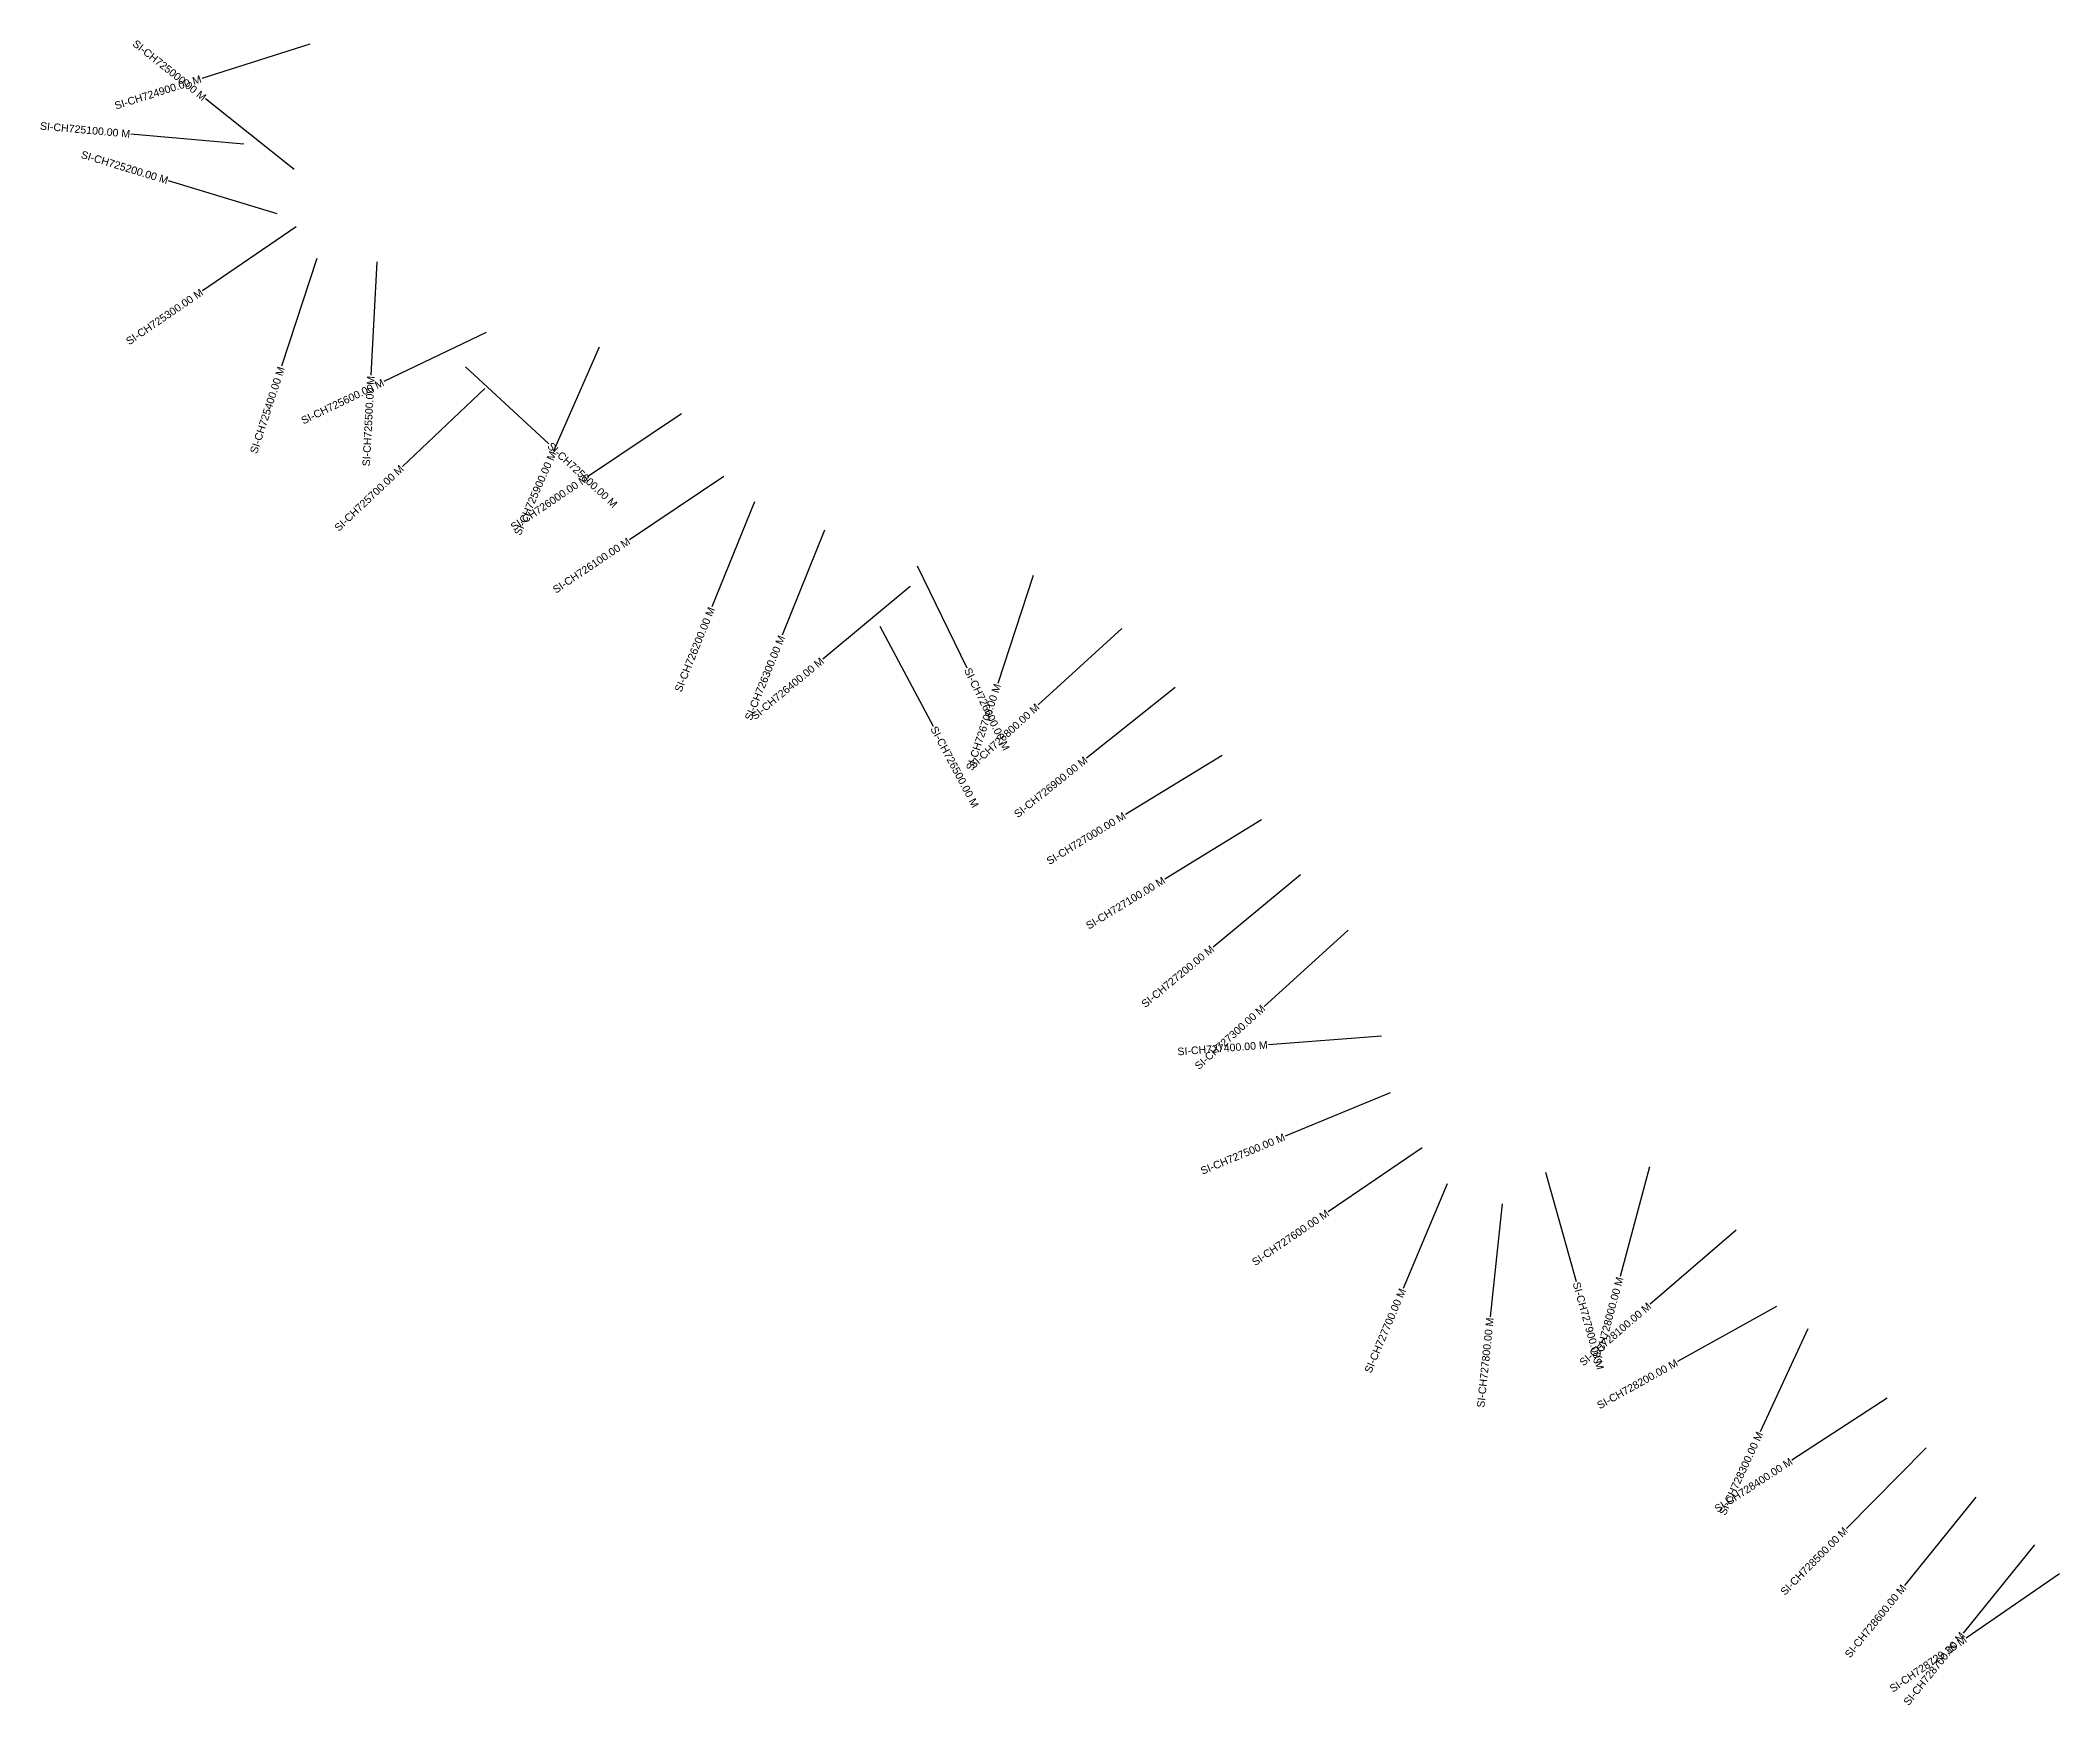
# Model space of a CAD drawing. Header units: metres. Extents: x 355507 to 361239, y 1738892 to 1741373.
# Drawn here: x 355507 to 358176, y 1739100 to 1741301 of the extents above; entities that cross this region are included whole.
import ezdxf
from ezdxf.enums import TextEntityAlignment as Align

# ---------------------------------------------------------------- set-up
doc = ezdxf.new("R2010")
doc.units = ezdxf.units.M
doc.header["$MEASUREMENT"] = 0
doc.layers.add('CS', color=134, linetype='Continuous')
doc.layers.add('CSMark', color=6, linetype='Continuous')
doc.styles.get("Standard").update_dxf_attribs({"font": 'arial.ttf'})

msp = doc.modelspace()

# ---------------------------------------------------------------- texts
at = {"layer": 'CSMark'}
for s, rotation, p in [('SI-CH725000.00 M', 321.4581, (355724.5, 1741224.4)), ('SI-CH724900.00 M', 17.5844, (355719.4, 1741250.6)), ('SI-CH725100.00 M', 354.8067, (355625.7, 1741177.5)), ('SI-CH725200.00 M', 343.0271, (355675.6, 1741115.9)), ('SI-CH725300.00 M', 34.3049, (355720.5, 1740969.5)), ('SI-CH725400.00 M', 71.9737, (355825.6, 1740869.3)), ('SI-CH725600.00 M', 25.6911, (355960.3, 1740849.7)), ('SI-CH725500.00 M', 86.9696, (355943.9, 1740857.5)), ('SI-CH725700.00 M', 43.4083, (355984.9, 1740737.1)), ('SI-CH725900.00 M', 66.3796, (356185, 1740757.3)), ('SI-CH726000.00 M', 33.8806, (356229.4, 1740723.5)), ('SI-CH726100.00 M', 33.8806, (356285.1, 1740640.4)), ('SI-CH726200.00 M', 67.9685, (356394.4, 1740551.3)), ('SI-CH726300.00 M', 67.9685, (356487.1, 1740513.8)), ('SI-CH726400.00 M', 39.7312, (356540.6, 1740482.5)), ('SI-CH726700.00 M', 71.8468, (356772.3, 1740450.2)), ('SI-CH726800.00 M', 42.4101, (356825.3, 1740421.9)), ('SI-CH726900.00 M', 38.727, (356889.2, 1740351.5)), ('SI-CH727000.00 M', 31.3822, (356940.3, 1740277.4)), ('SI-CH727100.00 M', 31.3822, (356992.4, 1740192)), ('SI-CH727200.00 M', 39.598, (357056.4, 1740101.8)), ('SI-CH727300.00 M', 42.0515, (357123.8, 1740023.5)), ('SI-CH727400.00 M', 4.3646, (357129.3, 1739973.4)), ('SI-CH727500.00 M', 22.5859, (357151.6, 1739852)), ('SI-CH727600.00 M', 34.3278, (357208.7, 1739752.1)), ('SI-CH727700.00 M', 67.0921, (357307.9, 1739650.5)), ('SI-CH728000.00 M', 75.0019, (357594.9, 1739666.1)), ('SI-CH728100.00 M', 40.7373, (357634, 1739629.8)), ('SI-CH727800.00 M', 83.9384, (357423.3, 1739612.7)), ('SI-CH728200.00 M', 29.1796, (357670.2, 1739554)), ('SI-CH728300.00 M', 65.1678, (357780.1, 1739461)), ('SI-CH728400.00 M', 32.9564, (357821.6, 1739423.8)), ('SI-CH728500.00 M', 45.3086, (357893.6, 1739333.2)), ('SI-CH728600.00 M', 50.9649, (357970.4, 1739257.9)), ('SI-CH728729.35 M', 34.4588, (358051.6, 1739188.5)), ('SI-CH728700.00 M', 50.9649, (358048, 1739195))]:
    msp.add_text(s, height=10, rotation=rotation, dxfattribs=at).set_placement(p, align=Align.MIDDLE_RIGHT)
for s, rotation, p in [('SI-CH725800.00 M', 317.2464, (356179.7, 1740767.2)), ('SI-CH726600.00 M', 295.9496, (356732.2, 1740470.9)), ('SI-CH726500.00 M', 297.9995, (356687.5, 1740393.5)), ('SI-CH727900.00 M', 285.613, (357537.2, 1739659.5))]:
    msp.add_text(s, height=10, rotation=rotation, dxfattribs=at).set_placement(p, align=Align.MIDDLE_LEFT)

# ---------------------------------------------------------------- linework, layer by layer
at = {"layer": 'CS'}
for p, q in [((355863.3, 1741296.2), (355720.3, 1741250.9)), ((355842.6, 1741130.3), (355725.3, 1741223.8)), ((355776.1, 1741163.8), (355626.7, 1741177.4)), ((355820.1, 1741071.8), (355676.6, 1741115.6)), ((355845.2, 1741054.6), (355721.3, 1740970.1)), ((355872.3, 1741012.9), (355825.9, 1740870.3)), ((355951.9, 1741008.3), (355943.9, 1740858.5)), ((356096.3, 1740915.2), (355961.2, 1740850.2)), ((356245.5, 1740895.7), (356185.4, 1740758.2)), ((356068.9, 1740869.7), (356179, 1740767.9)), ((356094.6, 1740840.9), (355985.6, 1740737.8)), ((356354.7, 1740807.6), (356230.2, 1740724)), ((356410.5, 1740724.6), (356285.9, 1740641)), ((356451, 1740691.3), (356394.8, 1740552.2)), ((356543.7, 1740653.8), (356487.5, 1740514.7)), ((356666.1, 1740606.7), (356731.7, 1740471.8)), ((356819.3, 1740593.7), (356772.6, 1740451.1)), ((356656.7, 1740579.1), (356541.4, 1740483.2)), ((356616.6, 1740526.8), (356687, 1740394.4)), ((356936.7, 1740523.7), (356826, 1740422.6)), ((357007, 1740445.9), (356889.9, 1740352.1)), ((357069.2, 1740356), (356941.2, 1740277.9)), ((357121.3, 1740270.6), (356993.3, 1740192.5)), ((357172.8, 1740198), (357057.2, 1740102.4)), ((357235.9, 1740124.7), (357124.5, 1740024.2)), ((357279.8, 1739984.9), (357130.3, 1739973.5)), ((357291.1, 1739910), (357152.6, 1739852.4)), ((357333.4, 1739837.3), (357209.5, 1739752.7)), ((357633.9, 1739812), (357595.1, 1739667.1)), ((357366.6, 1739789.6), (357308.3, 1739651.4)), ((357496.6, 1739804.9), (357536.9, 1739660.4)), ((357439.2, 1739762.9), (357423.4, 1739613.7)), ((357748.4, 1739728.3), (357634.8, 1739630.4)), ((357802, 1739627.6), (357671.1, 1739554.5)), ((357843.5, 1739598), (357780.5, 1739461.9)), ((357948.3, 1739506), (357822.4, 1739424.4)), ((357999.8, 1739440.5), (357894.3, 1739333.9)), ((358065.5, 1739375.2), (357971, 1739258.7)), ((358143.1, 1739312.2), (358048.7, 1739195.7)), ((358176.2, 1739273.9), (358052.5, 1739189))]:
    msp.add_line(p, q, dxfattribs=at)

msp.set_redraw_order([(e.dxf.handle, doc.entitydb.next_handle()) for e in msp.query("TEXT MTEXT ATTDEF DIMENSION ARC_DIMENSION")])  # texts and dimensions are drawn at this point

doc.saveas('drawing.dxf')
